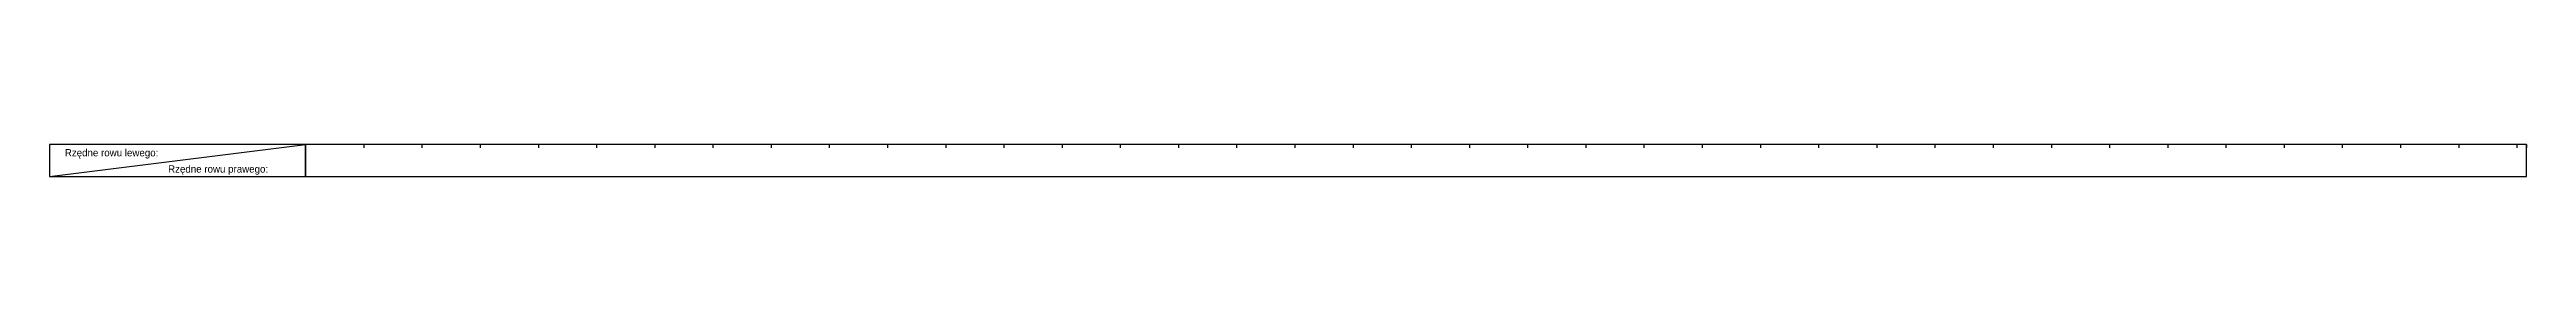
# Model space of a CAD drawing. Header units: metres. Extents: x 7399493 to 7407015, y 5696902 to 5712236.
# Drawn here: x 7402970 to 7403821, y 5709838 to 5709849 of the extents above; entities that cross this region are included whole.
import ezdxf

# ---------------------------------------------------------------- set-up
doc = ezdxf.new("R2010")
doc.units = ezdxf.units.M
doc.layers.add('pomoc', color=140, linetype='Continuous')

msp = doc.modelspace()

# ---------------------------------------------------------------- texts
at = {"layer": 'pomoc', "color": 7, "linetype": 'Continuous', "lineweight": -3, "insert": (7402975.37, 5709846.22), "char_height": 2.5, "attachment_point": 4}
msp.add_mtext('Rzędne rowu lewego:', dxfattribs=at)
at = {"layer": 'pomoc', "color": 1, "linetype": 'Continuous', "lineweight": -3, "insert": (7403010.87, 5709840.62), "char_height": 2.5, "attachment_point": 4}
msp.add_mtext('Rzędne rowu prawego:', dxfattribs=at)

# ---------------------------------------------------------------- linework, layer by layer
at = {"layer": 'pomoc', "color": 7, "linetype": 'Continuous', "lineweight": -3}
for p, q in [((7402970.12, 5709838.42), (7403058.12, 5709849.42)), ((7403058.12, 5709849.42), (7403058.12, 5709848.32)), ((7403078.12, 5709849.42), (7403078.12, 5709848.32)), ((7403098.12, 5709849.42), (7403098.12, 5709848.32)), ((7403118.12, 5709849.42), (7403118.12, 5709848.32)), ((7403138.12, 5709849.42), (7403138.12, 5709848.32)), ((7403158.12, 5709849.42), (7403158.12, 5709848.32)), ((7403178.12, 5709849.42), (7403178.12, 5709848.32)), ((7403198.12, 5709849.42), (7403198.12, 5709848.32)), ((7403218.12, 5709849.42), (7403218.12, 5709848.32)), ((7403238.12, 5709849.42), (7403238.12, 5709848.32)), ((7403258.12, 5709849.42), (7403258.12, 5709848.32)), ((7403278.12, 5709849.42), (7403278.12, 5709848.32)), ((7403298.12, 5709849.42), (7403298.12, 5709848.32)), ((7403318.12, 5709849.42), (7403318.12, 5709848.32)), ((7403338.12, 5709849.42), (7403338.12, 5709848.32)), ((7403358.12, 5709849.42), (7403358.12, 5709848.32)), ((7403378.12, 5709849.42), (7403378.12, 5709848.32)), ((7403398.12, 5709849.42), (7403398.12, 5709848.32)), ((7403418.12, 5709849.42), (7403418.12, 5709848.32)), ((7403438.12, 5709849.42), (7403438.12, 5709848.32)), ((7403458.12, 5709849.42), (7403458.12, 5709848.32)), ((7403478.12, 5709849.42), (7403478.12, 5709848.32)), ((7403498.12, 5709849.42), (7403498.12, 5709848.32)), ((7403518.12, 5709849.42), (7403518.12, 5709848.32)), ((7403538.12, 5709849.42), (7403538.12, 5709848.32)), ((7403558.12, 5709849.42), (7403558.12, 5709848.32)), ((7403578.12, 5709849.42), (7403578.12, 5709848.32)), ((7403598.12, 5709849.42), (7403598.12, 5709848.32)), ((7403618.12, 5709849.42), (7403618.12, 5709848.32)), ((7403638.12, 5709849.42), (7403638.12, 5709848.32)), ((7403658.12, 5709849.42), (7403658.12, 5709848.32)), ((7403678.12, 5709849.42), (7403678.12, 5709848.32)), ((7403698.12, 5709849.42), (7403698.12, 5709848.32)), ((7403718.12, 5709849.42), (7403718.12, 5709848.32)), ((7403738.12, 5709849.42), (7403738.12, 5709848.32)), ((7403758.12, 5709849.42), (7403758.12, 5709848.32)), ((7403778.12, 5709849.42), (7403778.12, 5709848.32)), ((7403798.12, 5709849.42), (7403798.12, 5709848.32)), ((7403818.12, 5709849.42), (7403818.12, 5709848.32)), ((7403821.42, 5709849.42), (7403821.42, 5709848.32))]:
    msp.add_line(p, q, dxfattribs=at)
at = {"layer": 'pomoc', "color": 1, "linetype": 'Continuous', "lineweight": -3}
for p, q in [((7403058.12, 5709849.42), (7403058.12, 5709848.32)), ((7403078.12, 5709849.42), (7403078.12, 5709848.32)), ((7403098.12, 5709849.42), (7403098.12, 5709848.32)), ((7403118.12, 5709849.42), (7403118.12, 5709848.32)), ((7403138.12, 5709849.42), (7403138.12, 5709848.32)), ((7403158.12, 5709849.42), (7403158.12, 5709848.32)), ((7403178.12, 5709849.42), (7403178.12, 5709848.32)), ((7403198.12, 5709849.42), (7403198.12, 5709848.32)), ((7403218.12, 5709849.42), (7403218.12, 5709848.32)), ((7403238.12, 5709849.42), (7403238.12, 5709848.32)), ((7403258.12, 5709849.42), (7403258.12, 5709848.32)), ((7403278.12, 5709849.42), (7403278.12, 5709848.32)), ((7403298.12, 5709849.42), (7403298.12, 5709848.32)), ((7403318.12, 5709849.42), (7403318.12, 5709848.32)), ((7403338.12, 5709849.42), (7403338.12, 5709848.32)), ((7403358.12, 5709849.42), (7403358.12, 5709848.32)), ((7403378.12, 5709849.42), (7403378.12, 5709848.32)), ((7403398.12, 5709849.42), (7403398.12, 5709848.32)), ((7403418.12, 5709849.42), (7403418.12, 5709848.32)), ((7403438.12, 5709849.42), (7403438.12, 5709848.32)), ((7403458.12, 5709849.42), (7403458.12, 5709848.32)), ((7403478.12, 5709849.42), (7403478.12, 5709848.32)), ((7403498.12, 5709849.42), (7403498.12, 5709848.32)), ((7403518.12, 5709849.42), (7403518.12, 5709848.32)), ((7403538.12, 5709849.42), (7403538.12, 5709848.32)), ((7403558.12, 5709849.42), (7403558.12, 5709848.32)), ((7403578.12, 5709849.42), (7403578.12, 5709848.32)), ((7403598.12, 5709849.42), (7403598.12, 5709848.32)), ((7403618.12, 5709849.42), (7403618.12, 5709848.32)), ((7403638.12, 5709849.42), (7403638.12, 5709848.32)), ((7403658.12, 5709849.42), (7403658.12, 5709848.32)), ((7403678.12, 5709849.42), (7403678.12, 5709848.32)), ((7403698.12, 5709849.42), (7403698.12, 5709848.32)), ((7403718.12, 5709849.42), (7403718.12, 5709848.32)), ((7403738.12, 5709849.42), (7403738.12, 5709848.32)), ((7403758.12, 5709849.42), (7403758.12, 5709848.32)), ((7403778.12, 5709849.42), (7403778.12, 5709848.32)), ((7403798.12, 5709849.42), (7403798.12, 5709848.32)), ((7403818.12, 5709849.42), (7403818.12, 5709848.32)), ((7403821.42, 5709849.42), (7403821.42, 5709848.32))]:
    msp.add_line(p, q, dxfattribs=at)
at = {"layer": 'pomoc', "color": 7, "linetype": 'Continuous', "lineweight": -3}
for points in [[(7403058.12, 5709838.42), (7403058.12, 5709849.42), (7402970.12, 5709849.42), (7402970.12, 5709838.42)], [(7403058.12, 5709838.42), (7403058.12, 5709849.42), (7402970.12, 5709849.42), (7402970.12, 5709838.42)], [(7403058.12, 5709838.42), (7403821.42, 5709838.42), (7403821.42, 5709849.42), (7403058.12, 5709849.42)], [(7403058.12, 5709838.42), (7403821.42, 5709838.42), (7403821.42, 5709849.42), (7403058.12, 5709849.42)]]:
    msp.add_3dface(points, dxfattribs=at)

msp.set_redraw_order([(e.dxf.handle, doc.entitydb.next_handle()) for e in msp.query("TEXT MTEXT ATTDEF DIMENSION ARC_DIMENSION")])  # texts and dimensions are drawn at this point

doc.saveas('drawing.dxf')
